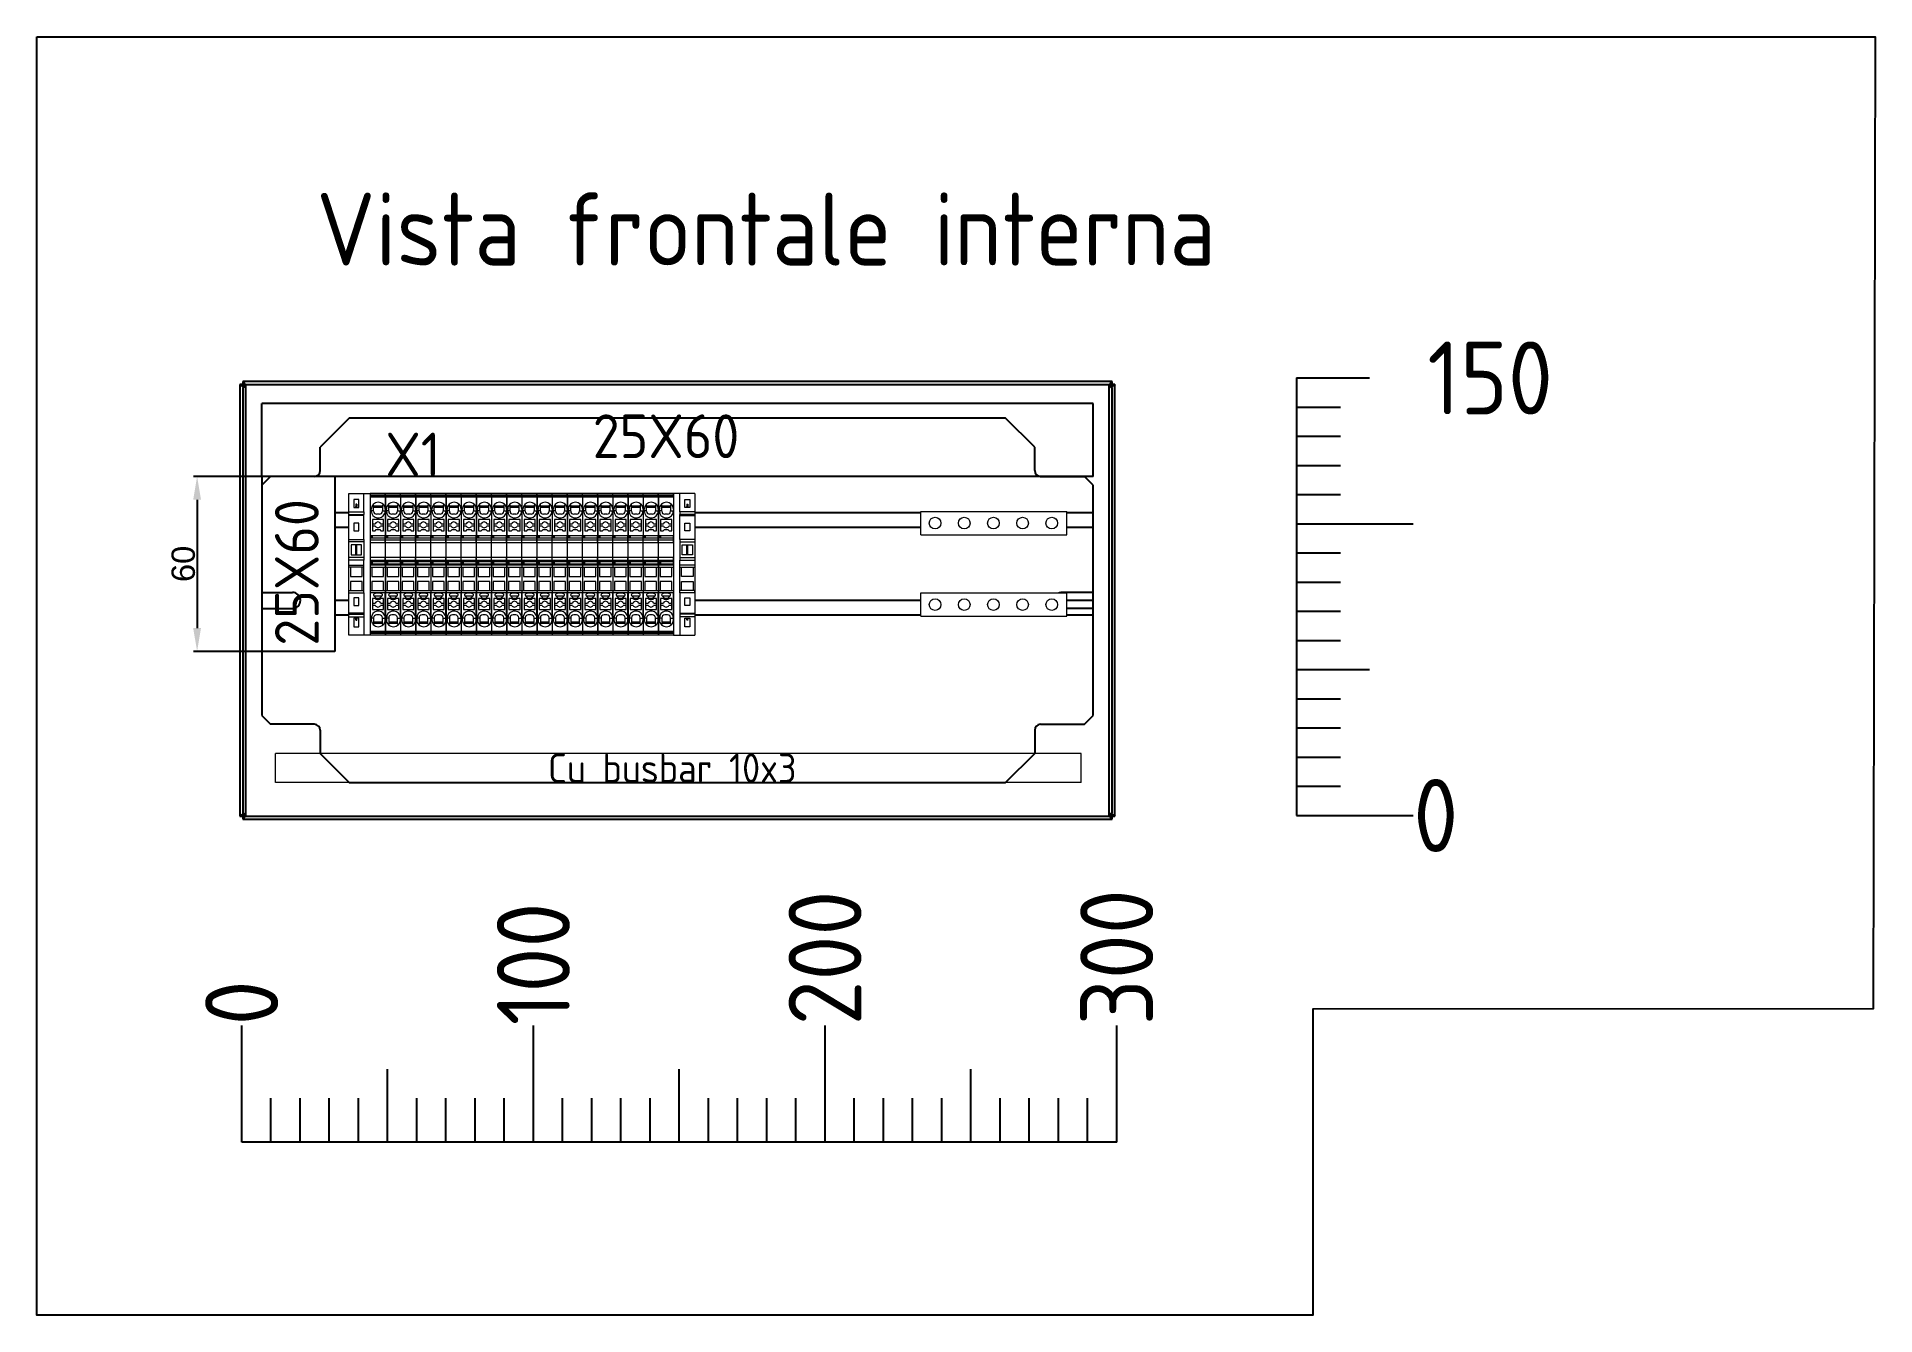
# Model space of a CAD drawing. Header units: millimetres. Extents: x 46697 to 52144, y 25488 to 34806.
# Drawn here: x 48122 to 48752, y 31789 to 32227 of the extents above; entities that cross this region are included whole.
import ezdxf
from ezdxf.enums import TextEntityAlignment as Align

# ---------------------------------------------------------------- set-up
doc = ezdxf.new("R2010")
doc.units = ezdxf.units.MM
doc.layers.add('! NO PLOT !', color=7, linetype='Continuous', true_color=0xff75dd, plot=False)
doc.layers.add('000-PI-Oprema', color=30, linetype='Continuous', lineweight=5)
doc.layers.add('SI-ORMAR-Oprema', color=30, linetype='Continuous', lineweight=5)
for name, color, linetype in [('000-PI-ORMAR', 51, 'Continuous'), ('000-PI_TEXT', 7, 'Continuous'), ('002-PI-Kabelska kanalica', 150, 'Continuous'), ('004-PI-DIN Šina', 80, 'Continuous'), ('AUT_TEXT', 7, 'Continuous')]:
    doc.layers.add(name, color=color, linetype=linetype)
doc.styles.add('PI0', font='isocpeur.ttf', dxfattribs={"width": 0.9})
doc.styles.get("Standard").update_dxf_attribs({"font": 'arial.ttf'})
doc.dimstyles.new('ISO-25-lb', dxfattribs={"dimtxt": 8, "dimasz": 8, "dimexe": 1.25, "dimexo": 0.625, "dimtad": 1, "dimdec": 1, "dimtxsty": 'Standard', "dimcen": 5, "dimadec": 0, "dimazin": 0, "dimtfac": 1, "dimtdec": 1, "dimtmove": 0, "dimatfit": 3, "dimfxl": 1, "dimarcsym": 0})

msp = doc.modelspace()

# ---------------------------------------------------------------- texts
at = {"color": 7, "style": 'PI0', "width": 0.9}
for s, p in [('150', (48598.55, 32110.12)), ('0', (48593.75, 31960.12))]:
    msp.add_text(s, height=25, dxfattribs=at).set_placement(p, align=Align.MIDDLE_LEFT)
at = {"ltscale": 0.25, "style": 'PI0', "width": 0.9}
for s, p in [('25X60', (48312.4, 32082.63)), ('X1', (48241.28, 32076.37))]:
    msp.add_text(s, height=15, dxfattribs=at).set_placement(p)
msp.add_text('25X60', height=15, rotation=90, dxfattribs=at).set_placement((48218.47, 32018.32))
at = {"color": 7, "style": 'PI0', "width": 0.9}
for s, p in [('200', (48392.05, 31888.16)), ('300', (48492.05, 31888.16)), ('100', (48292.05, 31888.16)), ('0', (48192.05, 31888.16))]:
    msp.add_text(s, height=25, rotation=90, dxfattribs=at).set_placement(p, align=Align.MIDDLE_LEFT)
at = {"layer": 'AUT_TEXT', "style": 'PI0', "width": 0.9}
for s, height, p in [('Vista frontale interna', 25, (48371.85, 32161.22)), ('Cu busbar 10x3', 10, (48339.66, 31976.37))]:
    msp.add_text(s, height=height, dxfattribs=at).set_placement(p, align=Align.MIDDLE)

# ---------------------------------------------------------------- blocks, each defined once
blk = doc.blocks.new('NSYMM13SB_montazna')
at = {"layer": '000-PI-ORMAR'}
for p, q in [((50854.77, 30529.01), (50844.77, 30519.01)), ((51079.77, 30529.01), (50854.77, 30529.01)), ((51089.77, 30519.01), (51079.77, 30529.01)), ((50844.77, 30511.01), (50844.77, 30519.01)), ((51089.77, 30511.01), (51089.77, 30519.01)), ((50827.77, 30509.01), (50824.77, 30506.01)), ((50842.77, 30509.01), (50827.77, 30509.01)), ((51091.77, 30509.01), (51106.77, 30509.01)), ((51109.77, 30506.01), (51106.77, 30509.01)), ((50824.77, 30506.01), (50824.77, 30469.26)), ((51109.77, 30469.26), (51109.77, 30506.01)), ((50824.77, 30469.26), (50835.27, 30469.26)), ((51109.77, 30469.26), (51099.27, 30469.26)), ((50824.77, 30463.76), (50824.77, 30427.01)), ((50824.77, 30463.76), (50835.27, 30463.76)), ((51109.77, 30463.76), (51099.27, 30463.76)), ((51109.77, 30427.01), (51109.77, 30463.76)), ((50824.77, 30427.01), (50827.77, 30424.01)), ((51106.77, 30424.01), (51109.77, 30427.01)), ((50842.77, 30424.01), (50827.77, 30424.01)), ((50844.77, 30422.01), (50844.77, 30414.01)), ((51089.77, 30422.01), (51089.77, 30414.01)), ((51091.77, 30424.01), (51106.77, 30424.01)), ((50844.77, 30414.01), (50854.77, 30404.01)), ((51079.77, 30404.01), (51089.77, 30414.01)), ((50854.77, 30404.01), (51079.77, 30404.01))]:
    blk.add_line(p, q, dxfattribs=at)
for centre, radius, start, end in [((50842.77, 30511.01), 2, 270, 0), ((51091.77, 30511.01), 2, 180, 270), ((50835.27, 30466.51), 2.75, 270, 90), ((51099.27, 30466.51), 2.75, 90, 270), ((50842.77, 30422.01), 2, 0, 90), ((51091.77, 30422.01), 2, 90, 180)]:
    blk.add_arc(centre, radius, start, end, dxfattribs=at)
blk = doc.blocks.new('*U132')
at = {"layer": '002-PI-Kabelska kanalica'}
for p, q in [((0, 0), (-25, 0)), ((-25, 0), (-25, -285)), ((0, 0), (0, -285)), ((0, -285), (-25, -285))]:
    blk.add_line(p, q, dxfattribs=at)
blk = doc.blocks.new('*U150')
at = {"layer": '004-PI-DIN Šina'}
blk.add_lwpolyline([(260, -17.5), (260, 17.5), (0, 17.5), (0, -17.5)], close=True, dxfattribs=at)
for points in [[(0, 12.5), (260, 12.5)], [(0, -12.5), (260, -12.5)]]:
    blk.add_lwpolyline(points, dxfattribs=at)
blk = doc.blocks.new('*U152')
at = {"layer": '002-PI-Kabelska kanalica'}
for p, q in [((0, 0), (-25, 0)), ((-25, 0), (-25, -60)), ((0, 0), (0, -60)), ((0, -60), (-25, -60))]:
    blk.add_line(p, q, dxfattribs=at)
blk = doc.blocks.new('*U99')
blk.add_wipeout([(-24.3, -7.35), (24.3, -7.35), (24.3, 0), (-24.3, 0)])
at = {"ltscale": 0.25}
blk.add_line((-24.3, 0), (24.3, 0), dxfattribs=at)
for p, q in [((-18.03, 0), (-18.03, -5.15)), ((-17.1, 0), (-17.1, -5.15)), ((-17, -5.15), (-17, 0)), ((-16.74, -5.15), (-16.74, 0)), ((-9.72, 0), (-9.72, -5.15)), ((-9, 0), (-9, -0.57)), ((-1, -0.57), (-1, 0)), ((-0.28, 0), (-0.28, -5.15)), ((1.39, -5.15), (1.39, 0)), ((2.32, -5.15), (2.32, 0)), ((7.69, -5.15), (7.69, 0)), ((8.51, 0), (8.51, -5.15)), ((16.74, -5.15), (16.74, 0)), ((17, 0), (17, -5.15)), ((17.1, 0), (17.1, -5.15)), ((18.03, 0), (18.03, -5.15)), ((24.3, 0), (24.3, -7.35)), ((-24.3, -7.35), (-24.3, 0)), ((-18.03, -5.15), (-24.3, -5.15)), ((-21.4, -1.72), (-21.4, -3.42)), ((-18.5, -1.72), (-21.4, -1.72)), ((-21.4, -3.42), (-18.5, -3.42)), ((-19.01, -2.37), (-19.15, -2.37)), ((-19.15, -2.37), (-19.15, -2.77)), ((-19.01, -2.77), (-19.15, -2.77)), ((-19.01, -2.37), (-18.5, -2.37)), ((-19.01, -2.77), (-19.01, -2.37)), ((-19.01, -2.77), (-18.5, -2.77)), ((-18.5, -2.37), (-18.5, -1.72)), ((-18.5, -2.77), (-18.5, -2.37)), ((-18.5, -3.42), (-18.5, -2.77)), ((-17.1, -5.15), (-18.03, -5.15)), ((-17, -5.15), (-17.1, -5.15)), ((-16.74, -5.15), (-17, -5.15)), ((-9.72, -5.15), (-16.74, -5.15)), ((-14.15, -1.72), (-14.15, -3.42)), ((-11.45, -1.72), (-14.15, -1.72)), ((-14.15, -3.42), (-11.45, -3.42)), ((-11.45, -3.42), (-11.45, -1.72)), ((-9.72, -5.15), (-9, -5.15)), ((-9, -0.57), (-9, -4.57)), ((-5.85, -0.57), (-9, -0.57)), ((-9, -4.57), (-9, -5.15)), ((-9, -4.57), (-5.85, -4.57)), ((-9, -5.15), (-1, -5.15)), ((-5.85, -4.57), (-5.85, -0.57)), ((-4.15, -0.57), (-4.15, -4.57)), ((-1, -0.57), (-4.15, -0.57)), ((-4.15, -4.57), (-1, -4.57)), ((-1, -4.57), (-1, -0.57)), ((-1, -5.15), (-1, -4.57)), ((-1, -5.15), (-0.28, -5.15)), ((-0.28, -5.15), (1.39, -5.15)), ((2.32, -5.15), (1.39, -5.15)), ((7.69, -5.15), (2.32, -5.15)), ((6.67, -0.82), (3.22, -0.82)), ((3.22, -0.82), (3.22, -2.37)), ((3.22, -2.37), (6.67, -2.37)), ((3.22, -2.37), (3.22, -2.77)), ((3.22, -2.77), (6.67, -2.77)), ((3.22, -2.77), (3.22, -4.32)), ((3.22, -4.32), (6.67, -4.32)), ((6.67, -2.37), (6.67, -0.82)), ((6.67, -2.77), (6.67, -2.37)), ((6.67, -4.32), (6.67, -2.77)), ((8.51, -5.15), (7.69, -5.15)), ((8.51, -5.15), (16.74, -5.15)), ((11.45, -1.72), (11.45, -3.42)), ((14.15, -1.72), (11.45, -1.72)), ((11.45, -3.42), (14.15, -3.42)), ((14.15, -3.42), (14.15, -1.72)), ((16.74, -5.15), (17, -5.15)), ((17, -5.15), (17.1, -5.15)), ((18.03, -5.15), (17.1, -5.15)), ((18.03, -5.15), (24.3, -5.15)), ((22.25, -1.72), (19.55, -1.72)), ((19.55, -1.72), (19.55, -2.37)), ((19.55, -2.37), (19.89, -2.37)), ((19.55, -2.37), (19.55, -2.77)), ((19.55, -2.77), (19.55, -3.42)), ((19.55, -2.77), (19.89, -2.77)), ((19.55, -3.42), (22.25, -3.42)), ((20.59, -2.37), (19.89, -2.37)), ((19.89, -2.77), (19.89, -2.37)), ((20.59, -2.77), (19.89, -2.77)), ((20.59, -2.77), (20.59, -2.37)), ((22.25, -3.42), (22.25, -1.72)), ((24.3, -7.35), (-24.3, -7.35))]:
    blk.add_line(p, q)
blk = doc.blocks.new('*U98')
blk.add_wipeout([(-24.3, 0), (24.3, 0), (24.3, -7.35), (-24.3, -7.35)])
for p, q in [((24.3, 0), (-24.3, 0)), ((24.3, -7.35), (24.3, 0)), ((-24.3, 0), (-24.3, -7.35)), ((-18.03, -2.2), (-24.3, -2.2)), ((-21.4, -5.62), (-21.4, -3.92)), ((-21.4, -3.92), (-18.5, -3.92)), ((-18.5, -5.62), (-21.4, -5.62)), ((-19.01, -4.58), (-19.15, -4.58)), ((-19.15, -4.98), (-19.15, -4.58)), ((-19.01, -4.98), (-19.15, -4.98)), ((-19.01, -4.58), (-19.01, -4.98)), ((-19.01, -4.58), (-18.5, -4.58)), ((-19.01, -4.98), (-18.5, -4.98)), ((-18.5, -3.92), (-18.5, -4.58)), ((-18.5, -4.58), (-18.5, -4.98)), ((-18.5, -4.98), (-18.5, -5.62)), ((-18.03, -7.35), (-18.03, -2.2)), ((-17.1, -2.2), (-18.03, -2.2)), ((-17.1, -7.35), (-17.1, -2.2)), ((-17, -2.2), (-17.1, -2.2)), ((-17, -2.2), (-17, -7.35)), ((-16.74, -2.2), (-17, -2.2)), ((-16.74, -2.2), (-16.74, -7.35)), ((-9.72, -2.2), (-16.74, -2.2)), ((-14.15, -3.92), (-11.45, -3.92)), ((-14.15, -5.62), (-14.15, -3.92)), ((-11.45, -5.62), (-14.15, -5.62)), ((-11.45, -3.92), (-11.45, -5.62)), ((-9.72, -2.2), (-9, -2.2)), ((-9.72, -7.35), (-9.72, -2.2)), ((-9, -2.77), (-9, -2.2)), ((-9, -2.2), (-1, -2.2)), ((-9, -6.77), (-9, -2.77)), ((-9, -2.77), (-5.85, -2.77)), ((-5.85, -2.77), (-5.85, -6.77)), ((-4.15, -2.77), (-1, -2.77)), ((-4.15, -6.77), (-4.15, -2.77)), ((-1, -2.2), (-1, -2.77)), ((-1, -2.2), (-0.28, -2.2)), ((-1, -2.77), (-1, -6.77)), ((-0.28, -2.2), (1.39, -2.2)), ((-0.28, -7.35), (-0.28, -2.2)), ((2.32, -2.2), (1.39, -2.2)), ((1.39, -2.2), (1.39, -7.35)), ((7.69, -2.2), (2.32, -2.2)), ((2.32, -2.2), (2.32, -7.35)), ((3.22, -3.02), (6.67, -3.02)), ((3.22, -4.58), (3.22, -3.02)), ((3.22, -4.58), (6.67, -4.58)), ((3.22, -4.98), (3.22, -4.58)), ((3.22, -4.98), (6.67, -4.98)), ((3.22, -6.52), (3.22, -4.98)), ((6.67, -3.02), (6.67, -4.58)), ((6.67, -4.58), (6.67, -4.98)), ((6.67, -4.98), (6.67, -6.52)), ((7.69, -2.2), (7.69, -7.35)), ((8.51, -2.2), (7.69, -2.2)), ((8.51, -7.35), (8.51, -2.2)), ((8.51, -2.2), (16.74, -2.2)), ((11.45, -3.92), (14.15, -3.92)), ((11.45, -5.62), (11.45, -3.92)), ((14.15, -5.62), (11.45, -5.62)), ((14.15, -3.92), (14.15, -5.62)), ((16.74, -2.2), (16.74, -7.35)), ((16.74, -2.2), (17, -2.2)), ((17, -7.35), (17, -2.2)), ((17, -2.2), (17.1, -2.2)), ((18.03, -2.2), (17.1, -2.2)), ((17.1, -7.35), (17.1, -2.2)), ((18.03, -2.2), (24.3, -2.2)), ((18.03, -7.35), (18.03, -2.2)), ((19.55, -4.58), (19.55, -3.92)), ((19.55, -3.92), (22.25, -3.92)), ((19.55, -4.98), (19.55, -4.58)), ((19.55, -4.58), (19.89, -4.58)), ((19.55, -4.98), (19.89, -4.98)), ((19.55, -5.62), (19.55, -4.98)), ((22.25, -5.62), (19.55, -5.62)), ((19.89, -4.58), (19.89, -4.98)), ((20.59, -4.58), (19.89, -4.58)), ((20.59, -4.98), (19.89, -4.98)), ((20.59, -4.58), (20.59, -4.98)), ((22.25, -3.92), (22.25, -5.62)), ((-17.1, -7.35), (-18.03, -7.35)), ((-17, -7.35), (-17.1, -7.35)), ((-16.74, -7.35), (-17, -7.35)), ((-9.72, -7.35), (-9, -7.35)), ((-5.85, -6.77), (-9, -6.77)), ((-9, -7.35), (-9, -6.77)), ((-1, -6.77), (-4.15, -6.77)), ((-1, -6.77), (-1, -7.35)), ((6.67, -6.52), (3.22, -6.52))]:
    blk.add_line(p, q)
at = {"ltscale": 0.25}
blk.add_line((24.3, -7.35), (-24.3, -7.35), dxfattribs=at)
blk = doc.blocks.new('*U108')
blk.add_wipeout([(47227.3, 37326.63), (47227.3, 37321.48), (47275.9, 37321.48), (47275.9, 37326.63)])
at = {"layer": '000-PI-Oprema'}
for p, q in [((47227.3, 37321.48), (47227.3, 37326.63)), ((47227.85, 37326.63), (47227.3, 37326.63)), ((47227.85, 37321.48), (47227.3, 37321.48)), ((47228.39, 37326.63), (47227.85, 37326.63)), ((47227.85, 37321.48), (47227.85, 37326.63)), ((47228.39, 37321.48), (47227.85, 37321.48)), ((47228.39, 37321.48), (47228.39, 37326.63)), ((47228.56, 37326.63), (47228.39, 37326.63)), ((47228.56, 37321.48), (47228.39, 37321.48)), ((47228.56, 37321.48), (47228.56, 37326.63)), ((47241.88, 37326.63), (47228.56, 37326.63)), ((47231.6, 37321.48), (47228.56, 37321.48)), ((47231, 37325.48), (47230.9, 37325.58)), ((47230.9, 37322.19), (47231.2, 37322.48)), ((47231.45, 37325.48), (47231, 37325.48)), ((47231.2, 37322.48), (47231.45, 37322.48)), ((47231.45, 37325.48), (47231.45, 37322.48)), ((47231.6, 37325.48), (47231.45, 37325.48)), ((47231.45, 37322.48), (47231.6, 37322.48)), ((47231.6, 37322.48), (47231.6, 37325.48)), ((47231.85, 37325.48), (47231.6, 37325.48)), ((47231.6, 37322.48), (47231.85, 37322.48)), ((47231.6, 37321.7), (47231.6, 37321.48)), ((47232.6, 37321.48), (47231.6, 37321.48)), ((47231.85, 37325.48), (47231.85, 37322.48)), ((47233.2, 37325.48), (47231.85, 37325.48)), ((47231.85, 37322.48), (47233.2, 37322.48)), ((47233.2, 37326.28), (47232.6, 37326.28)), ((47232.6, 37321.48), (47233.2, 37321.48)), ((47233.2, 37325.48), (47233.2, 37326.28)), ((47233.3, 37325.48), (47233.2, 37325.48)), ((47233.3, 37322.48), (47233.2, 37322.48)), ((47233.2, 37322.48), (47233.2, 37321.48)), ((47234.2, 37321.48), (47233.2, 37321.48)), ((47234.2, 37321.48), (47234.2, 37321.7)), ((47234.2, 37321.48), (47241.88, 37321.48)), ((47237.55, 37325.88), (47236.15, 37325.88)), ((47236.15, 37325.88), (47236.15, 37322.08)), ((47236.15, 37322.08), (47237.55, 37322.08)), ((47238.35, 37325.88), (47237.55, 37325.88)), ((47237.55, 37324.9), (47237.55, 37325.88)), ((47237.55, 37322.08), (47237.55, 37323.07)), ((47237.55, 37322.08), (47238.35, 37322.08)), ((47239.95, 37325.88), (47238.35, 37325.88)), ((47238.35, 37325.88), (47238.35, 37324.9)), ((47238.35, 37323.07), (47238.35, 37322.08)), ((47238.35, 37322.08), (47239.95, 37322.08)), ((47239.55, 37324.58), (47239.95, 37324.98)), ((47239.55, 37323.38), (47239.55, 37324.58)), ((47239.95, 37322.98), (47239.55, 37323.38)), ((47239.95, 37324.98), (47239.95, 37325.88)), ((47239.95, 37322.08), (47239.95, 37322.98)), ((47240.78, 37325.37), (47240.78, 37322.6)), ((47241.88, 37321.48), (47241.88, 37326.63)), ((47242.6, 37326.63), (47241.88, 37326.63)), ((47242.6, 37321.48), (47241.88, 37321.48)), ((47242.6, 37326.63), (47242.6, 37326.06)), ((47250.6, 37326.63), (47242.6, 37326.63)), ((47242.6, 37326.06), (47242.6, 37322.06)), ((47245.75, 37326.06), (47242.6, 37326.06)), ((47242.6, 37322.06), (47245.75, 37322.06)), ((47242.6, 37322.06), (47242.6, 37321.48)), ((47250.6, 37321.48), (47242.6, 37321.48)), ((47245.75, 37322.06), (47245.75, 37326.06)), ((47247.45, 37326.06), (47247.45, 37322.06)), ((47250.6, 37326.06), (47247.45, 37326.06)), ((47247.45, 37322.06), (47250.6, 37322.06)), ((47250.6, 37326.63), (47250.6, 37326.06)), ((47251.32, 37326.63), (47250.6, 37326.63)), ((47250.6, 37326.06), (47250.6, 37322.06)), ((47250.6, 37322.06), (47250.6, 37321.48)), ((47251.32, 37321.48), (47250.6, 37321.48)), ((47251.32, 37326.63), (47251.75, 37326.63)), ((47251.32, 37321.48), (47251.32, 37326.63)), ((47251.32, 37321.48), (47251.65, 37321.48)), ((47251.65, 37321.48), (47251.65, 37325.83)), ((47251.65, 37325.83), (47251.75, 37325.83)), ((47251.65, 37321.48), (47252.56, 37321.48)), ((47251.75, 37325.83), (47251.75, 37326.63)), ((47252.21, 37326.63), (47251.75, 37326.63)), ((47251.75, 37325.83), (47252.21, 37325.83)), ((47252.21, 37326.63), (47252.56, 37326.63)), ((47252.21, 37325.83), (47252.21, 37326.63)), ((47253.07, 37326.63), (47252.56, 37326.63)), ((47252.56, 37326.63), (47252.56, 37321.48)), ((47253.07, 37321.48), (47252.56, 37321.48)), ((47253.07, 37326.63), (47253.07, 37321.48)), ((47253.07, 37326.63), (47253.98, 37326.63)), ((47253.07, 37321.48), (47253.98, 37321.48)), ((47253.98, 37321.48), (47253.98, 37326.63)), ((47253.98, 37326.63), (47259.12, 37326.63)), ((47259.12, 37321.48), (47253.98, 37321.48)), ((47259.12, 37326.63), (47259.12, 37321.48)), ((47259.12, 37326.63), (47260.03, 37326.63)), ((47259.12, 37321.48), (47260.03, 37321.48)), ((47260.03, 37326.63), (47260.03, 37321.48)), ((47260.03, 37326.63), (47260.54, 37326.63)), ((47260.03, 37321.48), (47260.54, 37321.48)), ((47260.54, 37321.48), (47260.54, 37326.63)), ((47260.54, 37326.63), (47260.89, 37326.63)), ((47260.54, 37321.48), (47261.45, 37321.48)), ((47260.89, 37325.83), (47260.89, 37326.63)), ((47261.35, 37326.63), (47260.89, 37326.63)), ((47260.89, 37325.83), (47261.35, 37325.83)), ((47261.35, 37325.83), (47261.35, 37326.63)), ((47274.65, 37326.63), (47261.35, 37326.63)), ((47261.35, 37325.83), (47261.45, 37325.83)), ((47261.45, 37325.83), (47261.45, 37321.48)), ((47268.9, 37321.48), (47261.45, 37321.48)), ((47264.75, 37325.88), (47263.15, 37325.88)), ((47263.15, 37325.88), (47263.15, 37324.98)), ((47263.15, 37324.98), (47263.55, 37324.58)), ((47263.55, 37323.38), (47263.15, 37322.98)), ((47263.15, 37322.98), (47263.15, 37322.08)), ((47263.15, 37322.08), (47264.75, 37322.08)), ((47263.55, 37324.58), (47263.55, 37323.38)), ((47264.75, 37324.9), (47264.75, 37325.88)), ((47265.55, 37325.88), (47264.75, 37325.88)), ((47264.75, 37322.08), (47264.75, 37323.07)), ((47264.75, 37322.08), (47265.55, 37322.08)), ((47265.55, 37325.88), (47265.55, 37324.9)), ((47266.95, 37325.88), (47265.55, 37325.88)), ((47265.55, 37323.07), (47265.55, 37322.08)), ((47265.55, 37322.08), (47266.95, 37322.08)), ((47266.95, 37322.08), (47266.95, 37325.88)), ((47268.8, 37323.48), (47268.8, 37324.48)), ((47268.9, 37321.48), (47268.9, 37321.7)), ((47268.9, 37321.48), (47269.9, 37321.48)), ((47269.8, 37325.48), (47269.9, 37325.48)), ((47269.8, 37322.48), (47269.9, 37322.48)), ((47269.9, 37326.28), (47270.5, 37326.28)), ((47269.9, 37325.48), (47269.9, 37326.28)), ((47269.9, 37325.48), (47271.25, 37325.48)), ((47271.25, 37322.48), (47269.9, 37322.48)), ((47269.9, 37322.48), (47269.9, 37321.48)), ((47270.5, 37321.48), (47269.9, 37321.48)), ((47271.5, 37321.48), (47270.5, 37321.48)), ((47271.25, 37325.48), (47271.25, 37322.48)), ((47271.25, 37325.48), (47271.5, 37325.48)), ((47271.5, 37322.48), (47271.25, 37322.48)), ((47271.5, 37322.48), (47271.5, 37325.48)), ((47271.5, 37325.48), (47271.65, 37325.48)), ((47271.65, 37322.48), (47271.5, 37322.48)), ((47271.5, 37321.7), (47271.5, 37321.48)), ((47274.65, 37321.48), (47271.5, 37321.48)), ((47271.65, 37325.48), (47271.65, 37322.48)), ((47271.65, 37325.48), (47272.1, 37325.48)), ((47271.9, 37322.48), (47271.65, 37322.48)), ((47272.2, 37322.19), (47271.9, 37322.48)), ((47272.1, 37325.48), (47272.2, 37325.58)), ((47274.65, 37321.48), (47274.65, 37326.63)), ((47274.65, 37326.63), (47274.82, 37326.63)), ((47274.65, 37321.48), (47274.82, 37321.48)), ((47274.82, 37321.48), (47274.82, 37326.63)), ((47274.82, 37326.63), (47275.35, 37326.63)), ((47274.82, 37321.48), (47275.35, 37321.48)), ((47275.35, 37321.48), (47275.35, 37326.63)), ((47275.35, 37326.63), (47275.9, 37326.63)), ((47275.35, 37321.48), (47275.9, 37321.48)), ((47275.9, 37321.48), (47275.9, 37326.63))]:
    blk.add_line(p, q, dxfattribs=at)
for centre, radius, start, end in [((47232.6, 37323.88), 2.4, 135, 225), ((47232.6, 37323.88), 2.4, 90, 135), ((47232.6, 37323.88), 2.4, 225, 245.37568), ((47232.6, 37323.88), 2.4, 245.37568, 270), ((47233.2, 37323.88), 2.4, 294.62432, 90), ((47233.2, 37323.88), 2.4, 270, 294.62432), ((47233.3, 37324.48), 1, 0, 90), ((47233.3, 37323.48), 1, 270, 360), ((47237.95, 37323.98), 1, 113.57818, 246.42182), ((47237.95, 37323.98), 1, 293.57818, 66.42182), ((47241.15, 37325.03), 0.5, 5.44059, 134.99975), ((47241.15, 37322.93), 0.5, 225, 354.55967), ((47265.15, 37323.98), 1, 113.57818, 246.42182), ((47265.15, 37323.98), 1, 293.57818, 66.42182), ((47269.9, 37323.88), 2.4, 90, 245.37568), ((47269.8, 37324.48), 1, 90, 180), ((47269.8, 37323.48), 1, 180, 270), ((47269.9, 37323.88), 2.4, 245.37568, 270), ((47270.5, 37323.88), 2.4, 45, 90), ((47270.5, 37323.88), 2.4, 270, 294.62432), ((47270.5, 37323.88), 2.4, 294.62432, 315), ((47270.5, 37323.88), 2.4, 315, 45)]:
    blk.add_arc(centre, radius, start, end, dxfattribs=at)
for points in [[(47234.3, 37323.48), (47234.3, 37323.61), (47234.3, 37323.74), (47234.3, 37323.87), (47234.3, 37324.01), (47234.3, 37324.14), (47234.3, 37324.26), (47234.3, 37324.38), (47234.3, 37324.48)], [(47240.78, 37325.37), (47240.55, 37325.14), (47240.32, 37324.91), (47240.09, 37324.68), (47239.85, 37324.44)], [(47239.85, 37323.53), (47239.85, 37323.76), (47239.85, 37323.98), (47239.85, 37324.21), (47239.85, 37324.44)], [(47240.78, 37322.6), (47240.55, 37322.83), (47240.32, 37323.05), (47240.09, 37323.29), (47239.85, 37323.53)], [(47240.8, 37325.39), (47240.79, 37325.38), (47240.78, 37325.37)], [(47240.8, 37322.58), (47240.79, 37322.59), (47240.78, 37322.6)], [(47241.75, 37323.98), (47241.73, 37324.26), (47241.7, 37324.53), (47241.67, 37324.81), (47241.65, 37325.08)], [(47241.65, 37322.89), (47241.67, 37323.16), (47241.7, 37323.44), (47241.73, 37323.71), (47241.75, 37323.98)]]:
    blk.add_spline(points, degree=3, dxfattribs=at)
blk = doc.blocks.new('*U153')
at = {"layer": '000-PI-Oprema', "rotation": 90}
blk.add_blockref('*U108', (37324.06, -47251.6), dxfattribs=at)
blk = doc.blocks.new('*U154')
at = {"color": 0, "linetype": 'ByBlock', "lineweight": -2, "transparency": 16777216}
blk.add_blockref('*U153', (0, 0), dxfattribs=at)
blk.add_blockref('*U153', (5.2, 0), dxfattribs=at)
blk.add_blockref('*U153', (10.4, 0), dxfattribs=at)
blk.add_blockref('*U153', (15.6, 0), dxfattribs=at)
blk.add_blockref('*U153', (20.8, 0), dxfattribs=at)
blk.add_blockref('*U153', (26, 0), dxfattribs=at)
blk.add_blockref('*U153', (31.2, 0), dxfattribs=at)
blk.add_blockref('*U153', (36.4, 0), dxfattribs=at)
blk.add_blockref('*U153', (41.6, 0), dxfattribs=at)
blk.add_blockref('*U153', (46.8, 0), dxfattribs=at)
blk.add_blockref('*U153', (52, 0), dxfattribs=at)
blk.add_blockref('*U153', (57.2, 0), dxfattribs=at)
blk.add_blockref('*U153', (62.4, 0), dxfattribs=at)
blk.add_blockref('*U153', (67.6, 0), dxfattribs=at)
blk.add_blockref('*U153', (72.8, 0), dxfattribs=at)
blk.add_blockref('*U153', (78, 0), dxfattribs=at)
blk.add_blockref('*U153', (83.2, 0), dxfattribs=at)
blk.add_blockref('*U153', (88.4, 0), dxfattribs=at)
blk.add_blockref('*U153', (93.6, 0), dxfattribs=at)
blk.add_blockref('*U153', (98.8, 0), dxfattribs=at)
blk = doc.blocks.new('*U126')
at = {"layer": '000-PI-Oprema', "ltscale": 0.25}
for p, q in [((0, -3), (0, 7)), ((276.19, 7), (0, 7)), ((276.19, -3), (276.19, 7)), ((276.19, -3), (0, -3))]:
    blk.add_line(p, q, dxfattribs=at)
blk = doc.blocks.new('*D155')
at = {"layer": '! NO PLOT !', "color": 0, "linetype": 'Continuous', "lineweight": -2, "ltscale": 0.25, "transparency": 16777216}
for p, q in [((48210.83, 32076.37), (48175.52, 32076.37)), ((48176.77, 32068.37), (48176.77, 32024.37)), ((48210.83, 32016.37), (48175.52, 32016.37))]:
    blk.add_line(p, q, dxfattribs=at)
at = {"layer": '! NO PLOT !', "color": 0, "ltscale": 0.25, "transparency": 16777216}
for points in [[(48175.43, 32068.37), (48178.1, 32068.37), (48176.77, 32076.37)], [(48175.43, 32024.37), (48178.1, 32024.37), (48176.77, 32016.37)]]:
    blk.add_solid(points, dxfattribs=at)
at = {"layer": 'Defpoints', "color": 0, "ltscale": 0.25, "transparency": 16777216}
for p in [(48211.45, 32076.37), (48176.77, 32016.37), (48211.45, 32016.37)]:
    blk.add_point(p, dxfattribs=at)
at = {"layer": '! NO PLOT !', "color": 0, "ltscale": 0.25, "transparency": 16777216, "insert": (48172.06, 32046.37), "char_height": 8, "attachment_point": 5, "rotation": 90}
blk.add_mtext('60', dxfattribs=at)
blk = doc.blocks.new('sabirnica')
for points in [[(45362.86, 36479.3), (45370.86, 36479.3), (45370.86, 36429.23), (45362.86, 36429.23)], [(45390.8, 36479.3), (45398.8, 36479.3), (45398.8, 36429.23), (45390.8, 36429.23)]]:
    blk.add_wipeout(points).dxf.layer = '000-PI-Oprema'
at = {"layer": '000-PI-Oprema', "ltscale": 0.25}
for p, q in [((45362.86, 36479.3), (45362.86, 36429.23)), ((45362.86, 36479.3), (45370.86, 36479.3)), ((45370.86, 36479.3), (45370.86, 36429.23)), ((45390.8, 36479.3), (45390.8, 36429.23)), ((45390.8, 36479.3), (45398.8, 36479.3)), ((45398.8, 36479.3), (45398.8, 36429.23)), ((45362.86, 36429.23), (45370.86, 36429.23)), ((45390.8, 36429.23), (45398.8, 36429.23))]:
    blk.add_line(p, q, dxfattribs=at)
for centre in [(45366.86, 36474.36), (45394.8, 36474.36), (45366.86, 36464.36), (45394.8, 36464.36), (45366.86, 36454.36), (45394.8, 36454.36), (45366.86, 36444.36), (45394.8, 36444.36), (45366.86, 36434.36), (45394.8, 36434.36)]:
    blk.add_circle(centre, 2, dxfattribs=at)

# ---------------------------------------------------------------- dimensions: what is measured, and where the dimension line sits
at = {"layer": '! NO PLOT !', "ltscale": 0.25}
dim = msp.add_linear_dim(base=(48176.77, 32016.37), p1=(48211.45, 32076.37), p2=(48211.45, 32016.37), angle=90, dimstyle='ISO-25-lb', dxfattribs=at)
dim.commit()
dim.dimension.update_dxf_attribs({"geometry": '*D155', "text_midpoint": (48172.06, 32046.37)})

# ---------------------------------------------------------------- linework, layer by layer
at = {"layer": '! NO PLOT !', "ltscale": 0.25}
msp.add_lwpolyline([(48121.8, 32227.1), (48752.11, 32227.1), (48751.42, 31893.83), (48559.28, 31893.68), (48559.29, 31788.77), (48121.8, 31788.83), (48121.8, 32227.1)], dxfattribs=at)
at = {"color": 7}
for p, q in [((48553.75, 32110.12), (48553.75, 31960.12)), ((48553.75, 32110.12), (48578.75, 32110.12)), ((48553.75, 32100.12), (48568.75, 32100.12)), ((48553.75, 32090.12), (48568.75, 32090.12)), ((48553.75, 32080.12), (48568.75, 32080.12)), ((48553.75, 32070.12), (48568.75, 32070.12)), ((48553.75, 32060.12), (48593.75, 32060.12)), ((48553.75, 32050.12), (48568.75, 32050.12)), ((48553.75, 32040.12), (48568.75, 32040.12)), ((48553.75, 32030.12), (48568.75, 32030.12)), ((48553.75, 32020.12), (48568.75, 32020.12)), ((48553.75, 32010.12), (48578.75, 32010.12)), ((48553.75, 32000.12), (48568.75, 32000.12)), ((48553.75, 31990.12), (48568.75, 31990.12)), ((48553.75, 31980.12), (48568.75, 31980.12)), ((48553.75, 31970.12), (48568.75, 31970.12)), ((48553.75, 31960.12), (48593.75, 31960.12)), ((48553.75, 31960.12), (48593.75, 31960.12)), ((48192.05, 31848.16), (48192.05, 31888.16)), ((48292.05, 31848.16), (48292.05, 31888.16)), ((48392.05, 31848.16), (48392.05, 31888.16)), ((48392.05, 31848.16), (48392.05, 31888.16)), ((48392.05, 31848.16), (48392.05, 31888.16)), ((48392.05, 31848.16), (48392.05, 31888.16)), ((48392.05, 31848.16), (48392.05, 31888.16)), ((48392.05, 31848.16), (48392.05, 31888.16)), ((48392.05, 31848.16), (48392.05, 31888.16)), ((48392.05, 31848.16), (48392.05, 31888.16)), ((48492.05, 31848.16), (48492.05, 31888.16)), ((48242.05, 31848.16), (48242.05, 31873.16)), ((48342.05, 31848.16), (48342.05, 31873.16)), ((48442.05, 31848.16), (48442.05, 31873.16)), ((48202.05, 31848.16), (48202.05, 31863.16)), ((48212.05, 31848.16), (48212.05, 31863.16)), ((48222.05, 31848.16), (48222.05, 31863.16)), ((48232.05, 31848.16), (48232.05, 31863.16)), ((48252.05, 31848.16), (48252.05, 31863.16)), ((48262.05, 31848.16), (48262.05, 31863.16)), ((48272.05, 31848.16), (48272.05, 31863.16)), ((48282.05, 31848.16), (48282.05, 31863.16)), ((48302.05, 31848.16), (48302.05, 31863.16)), ((48312.05, 31848.16), (48312.05, 31863.16)), ((48322.05, 31848.16), (48322.05, 31863.16)), ((48332.05, 31848.16), (48332.05, 31863.16)), ((48352.05, 31848.16), (48352.05, 31863.16)), ((48362.05, 31848.16), (48362.05, 31863.16)), ((48372.05, 31848.16), (48372.05, 31863.16)), ((48382.05, 31848.16), (48382.05, 31863.16)), ((48402.05, 31848.16), (48402.05, 31863.16)), ((48412.05, 31848.16), (48412.05, 31863.16)), ((48422.05, 31848.16), (48422.05, 31863.16)), ((48432.05, 31848.16), (48432.05, 31863.16)), ((48452.05, 31848.16), (48452.05, 31863.16)), ((48462.05, 31848.16), (48462.05, 31863.16)), ((48472.05, 31848.16), (48472.05, 31863.16)), ((48482.05, 31848.16), (48482.05, 31863.16)), ((48492.05, 31848.16), (48192.05, 31848.16))]:
    msp.add_line(p, q, dxfattribs=at)
at = {"layer": '000-PI-ORMAR'}
for p, q in [((48192.45, 32108.87), (48192.45, 32107.87)), ((48490.45, 32108.87), (48192.45, 32108.87)), ((48490.45, 32107.87), (48490.45, 32108.87)), ((48191.45, 32107.87), (48191.45, 31959.87)), ((48192.45, 32107.87), (48191.45, 32107.87)), ((48192.45, 32106.87), (48192.45, 31960.87)), ((48193.45, 31959.87), (48193.45, 32107.87)), ((48193.45, 32107.87), (48489.45, 32107.87)), ((48489.45, 31959.87), (48489.45, 32107.87)), ((48491.45, 32107.87), (48490.45, 32107.87)), ((48490.45, 31960.87), (48490.45, 32106.87)), ((48491.45, 31959.87), (48491.45, 32107.87)), ((48191.45, 31959.87), (48192.45, 31959.87)), ((48192.45, 31959.87), (48192.45, 31958.87)), ((48192.45, 31958.87), (48490.45, 31958.87)), ((48193.45, 31959.87), (48489.45, 31959.87)), ((48490.45, 31959.87), (48491.45, 31959.87)), ((48490.45, 31958.87), (48490.45, 31959.87))]:
    msp.add_line(p, q, dxfattribs=at)
for centre, start, end in [((48219.29, 32188.23), 252.14776, 252.38244), ((48112.09, 32081.03), 17.61756, 17.85224), ((48570.82, 32081.03), 162.14776, 162.38244), ((48463.62, 32188.23), 287.61756, 287.85224), ((48219.29, 31879.51), 107.61756, 107.85224), ((48112.09, 31986.71), 342.14776, 342.38244), ((48463.62, 31879.51), 72.14776, 72.38244), ((48570.82, 31986.71), 197.61756, 197.85224)]:
    msp.add_arc(centre, 85.37, start, end, dxfattribs=at)
for points, knots in [([(48192.45, 32108.87), (48192.57, 32108.87), (48192.74, 32108.69), (48192.9, 32108.42), (48192.98, 32108.23), (48193.02, 32108.12)], [0, 0, 0, 0, 0.357565, 0.643179, 1, 1, 1, 1]), ([(48193.02, 32108.12), (48193.03, 32108.1), (48193.07, 32108), (48193.11, 32107.9), (48193.14, 32107.82)], [0, 0, 0, 0, 0.240176, 1, 1, 1, 1]), ([(48489.77, 32107.82), (48489.78, 32107.85), (48489.82, 32107.95), (48489.85, 32108.05), (48489.88, 32108.12)], [0, 0, 0, 0, 0.259456, 1, 1, 1, 1]), ([(48489.88, 32108.12), (48489.93, 32108.23), (48490.01, 32108.42), (48490.16, 32108.69), (48490.34, 32108.87), (48490.45, 32108.87)], [0, 0, 0, 0, 0.356821, 0.642435, 1, 1, 1, 1]), ([(48192.2, 32107.3), (48192.1, 32107.34), (48191.91, 32107.43), (48191.63, 32107.58), (48191.45, 32107.75), (48191.45, 32107.87)], [0, 0, 0, 0, 0.356821, 0.642435, 1, 1, 1, 1]), ([(48192.5, 32107.19), (48192.47, 32107.2), (48192.37, 32107.23), (48192.28, 32107.27), (48192.2, 32107.3)], [0, 0, 0, 0, 0.259456, 1, 1, 1, 1]), ([(48192.98, 32107.55), (48192.94, 32107.59), (48192.8, 32107.74), (48192.6, 32107.87), (48192.45, 32107.87)], [0, 0, 0, 0, 0.302802, 1, 1, 1, 1]), ([(48192.45, 32107.87), (48192.45, 32107.82), (48192.49, 32107.61), (48192.65, 32107.45), (48192.78, 32107.34)], [0, 0, 0, 0, 0.211293, 1, 1, 1, 1]), ([(48193.12, 32106.98), (48193.07, 32106.99), (48192.86, 32107.06), (48192.65, 32107.13), (48192.5, 32107.19)], [0, 0, 0, 0, 0.25883, 1, 1, 1, 1]), ([(48192.95, 32107.21), (48192.99, 32107.18), (48193.15, 32107.06), (48193.32, 32106.95), (48193.45, 32106.87)], [0, 0, 0, 0, 0.239345, 1, 1, 1, 1]), ([(48193.45, 32106.87), (48193.43, 32106.91), (48193.32, 32107.08), (48193.21, 32107.25), (48193.12, 32107.37)], [0, 0, 0, 0, 0.257186, 1, 1, 1, 1]), ([(48193.14, 32107.82), (48193.15, 32107.78), (48193.23, 32107.57), (48193.3, 32107.36), (48193.35, 32107.2)], [0, 0, 0, 0, 0.239407, 1, 1, 1, 1]), ([(48489.79, 32107.37), (48489.76, 32107.33), (48489.64, 32107.17), (48489.54, 32107), (48489.45, 32106.87)], [0, 0, 0, 0, 0.239345, 1, 1, 1, 1]), ([(48489.45, 32106.87), (48489.5, 32106.9), (48489.67, 32107.01), (48489.84, 32107.12), (48489.96, 32107.21)], [0, 0, 0, 0, 0.257186, 1, 1, 1, 1]), ([(48489.56, 32107.2), (48489.58, 32107.26), (48489.65, 32107.46), (48489.72, 32107.67), (48489.77, 32107.82)], [0, 0, 0, 0, 0.25883, 1, 1, 1, 1]), ([(48490.41, 32107.19), (48490.36, 32107.17), (48490.15, 32107.1), (48489.95, 32107.03), (48489.79, 32106.98)], [0, 0, 0, 0, 0.239407, 1, 1, 1, 1]), ([(48490.45, 32107.87), (48490.41, 32107.87), (48490.2, 32107.83), (48490.04, 32107.67), (48489.93, 32107.55)], [0, 0, 0, 0, 0.211293, 1, 1, 1, 1]), ([(48490.13, 32107.34), (48490.18, 32107.38), (48490.33, 32107.52), (48490.45, 32107.72), (48490.45, 32107.87)], [0, 0, 0, 0, 0.302802, 1, 1, 1, 1]), ([(48490.7, 32107.3), (48490.68, 32107.29), (48490.58, 32107.25), (48490.48, 32107.21), (48490.41, 32107.19)], [0, 0, 0, 0, 0.240176, 1, 1, 1, 1]), ([(48491.45, 32107.87), (48491.45, 32107.75), (48491.28, 32107.58), (48491, 32107.43), (48490.81, 32107.34), (48490.7, 32107.3)], [0, 0, 0, 0, 0.357565, 0.643179, 1, 1, 1, 1]), ([(48191.45, 31959.87), (48191.45, 31959.98), (48191.63, 31960.16), (48191.91, 31960.31), (48192.1, 31960.4), (48192.2, 31960.44)], [0, 0, 0, 0, 0.357565, 0.643179, 1, 1, 1, 1]), ([(48192.2, 31960.44), (48192.23, 31960.45), (48192.33, 31960.49), (48192.42, 31960.52), (48192.5, 31960.55)], [0, 0, 0, 0, 0.240176, 1, 1, 1, 1]), ([(48192.78, 31960.4), (48192.73, 31960.35), (48192.58, 31960.21), (48192.45, 31960.01), (48192.45, 31959.87)], [0, 0, 0, 0, 0.302802, 1, 1, 1, 1]), ([(48192.45, 31959.87), (48192.5, 31959.87), (48192.71, 31959.91), (48192.87, 31960.07), (48192.98, 31960.19)], [0, 0, 0, 0, 0.211293, 1, 1, 1, 1]), ([(48193.02, 31959.62), (48192.98, 31959.51), (48192.9, 31959.32), (48192.74, 31959.05), (48192.57, 31958.87), (48192.45, 31958.87)], [0, 0, 0, 0, 0.356821, 0.642435, 1, 1, 1, 1]), ([(48192.5, 31960.55), (48192.55, 31960.57), (48192.75, 31960.64), (48192.96, 31960.71), (48193.12, 31960.76)], [0, 0, 0, 0, 0.239407, 1, 1, 1, 1]), ([(48193.45, 31960.87), (48193.41, 31960.84), (48193.24, 31960.73), (48193.07, 31960.62), (48192.95, 31960.53)], [0, 0, 0, 0, 0.257186, 1, 1, 1, 1]), ([(48193.14, 31959.91), (48193.13, 31959.89), (48193.09, 31959.79), (48193.05, 31959.69), (48193.02, 31959.62)], [0, 0, 0, 0, 0.259456, 1, 1, 1, 1]), ([(48193.12, 31960.37), (48193.15, 31960.4), (48193.26, 31960.57), (48193.37, 31960.74), (48193.45, 31960.87)], [0, 0, 0, 0, 0.239345, 1, 1, 1, 1]), ([(48193.35, 31960.54), (48193.33, 31960.48), (48193.26, 31960.27), (48193.19, 31960.07), (48193.14, 31959.91)], [0, 0, 0, 0, 0.25883, 1, 1, 1, 1]), ([(48489.45, 31960.87), (48489.48, 31960.83), (48489.59, 31960.66), (48489.7, 31960.49), (48489.79, 31960.37)], [0, 0, 0, 0, 0.257186, 1, 1, 1, 1]), ([(48489.96, 31960.53), (48489.92, 31960.56), (48489.75, 31960.68), (48489.58, 31960.79), (48489.45, 31960.87)], [0, 0, 0, 0, 0.239345, 1, 1, 1, 1]), ([(48489.77, 31959.91), (48489.75, 31959.96), (48489.68, 31960.17), (48489.61, 31960.38), (48489.56, 31960.54)], [0, 0, 0, 0, 0.239407, 1, 1, 1, 1]), ([(48489.88, 31959.62), (48489.87, 31959.64), (48489.84, 31959.74), (48489.8, 31959.84), (48489.77, 31959.91)], [0, 0, 0, 0, 0.240176, 1, 1, 1, 1]), ([(48489.79, 31960.76), (48489.84, 31960.75), (48490.05, 31960.68), (48490.26, 31960.61), (48490.41, 31960.55)], [0, 0, 0, 0, 0.25883, 1, 1, 1, 1]), ([(48490.45, 31958.87), (48490.34, 31958.87), (48490.16, 31959.05), (48490.01, 31959.32), (48489.93, 31959.51), (48489.88, 31959.62)], [0, 0, 0, 0, 0.357565, 0.643179, 1, 1, 1, 1]), ([(48489.93, 31960.19), (48489.97, 31960.14), (48490.11, 31959.99), (48490.31, 31959.87), (48490.45, 31959.87)], [0, 0, 0, 0, 0.302802, 1, 1, 1, 1]), ([(48490.45, 31959.87), (48490.45, 31959.91), (48490.42, 31960.12), (48490.26, 31960.29), (48490.13, 31960.4)], [0, 0, 0, 0, 0.211293, 1, 1, 1, 1]), ([(48490.41, 31960.55), (48490.44, 31960.54), (48490.53, 31960.51), (48490.63, 31960.47), (48490.7, 31960.44)], [0, 0, 0, 0, 0.259456, 1, 1, 1, 1]), ([(48490.7, 31960.44), (48490.81, 31960.4), (48491, 31960.31), (48491.28, 31960.16), (48491.45, 31959.98), (48491.45, 31959.87)], [0, 0, 0, 0, 0.356821, 0.642435, 1, 1, 1, 1])]:
    msp.add_open_spline(points, degree=3, knots=knots, dxfattribs=at)
for points in [[(48192.78, 32107.34), (48192.83, 32107.29), (48192.89, 32107.25), (48192.95, 32107.21)], [(48193.12, 32107.37), (48193.07, 32107.43), (48193.03, 32107.49), (48192.98, 32107.55)], [(48489.93, 32107.55), (48489.88, 32107.49), (48489.83, 32107.43), (48489.79, 32107.37)], [(48489.96, 32107.21), (48490.02, 32107.25), (48490.08, 32107.29), (48490.13, 32107.34)], [(48192.95, 31960.53), (48192.89, 31960.49), (48192.83, 31960.44), (48192.78, 31960.4)], [(48192.98, 31960.19), (48193.03, 31960.25), (48193.07, 31960.31), (48193.12, 31960.37)], [(48489.79, 31960.37), (48489.83, 31960.31), (48489.88, 31960.25), (48489.93, 31960.19)], [(48490.13, 31960.4), (48490.08, 31960.44), (48490.02, 31960.49), (48489.96, 31960.53)]]:
    msp.add_open_spline(points, degree=3, dxfattribs=at)

# ---------------------------------------------------------------- block references
at = {"rotation": 270}
msp.add_blockref('*U132', (48483.95, 32076.37), dxfattribs=at)
for name, p in [('NSYMM13SB_montazna', (-2625.81, 1567.36)), ('*U152', (48223.95, 32076.37))]:
    msp.add_blockref(name, p)
at = {"layer": '000-PI-Oprema'}
msp.add_blockref('*U126', (48203.66, 31974.37), dxfattribs=at)
at = {"layer": '004-PI-DIN Šina', "rotation": 180}
msp.add_blockref('*U150', (48483.95, 32046.37), dxfattribs=at)

msp.set_redraw_order([(e.dxf.handle, doc.entitydb.next_handle()) for e in msp.query("TEXT MTEXT ATTDEF DIMENSION ARC_DIMENSION")])  # texts and dimensions are drawn at this point

# ---------------------------------------------------------------- next in the draw order: block references
msp.add_blockref('*U154', (48238.7, 32046.21))
at = {"layer": '000-PI_TEXT', "rotation": 90}
msp.add_blockref('sabirnica', (84904.15, -13334.45), dxfattribs=at)

# ---------------------------------------------------------------- next in the draw order: block references
at = {"layer": 'SI-ORMAR-Oprema'}
for name, p, rotation in [('*U99', (48228.78, 32046.21), 90.00000000011345), ('*U98', (48340.08, 32046.21), 90.00000000023724)]:
    msp.add_blockref(name, p, dxfattribs=dict(at, rotation=rotation))

doc.saveas('drawing.dxf')
